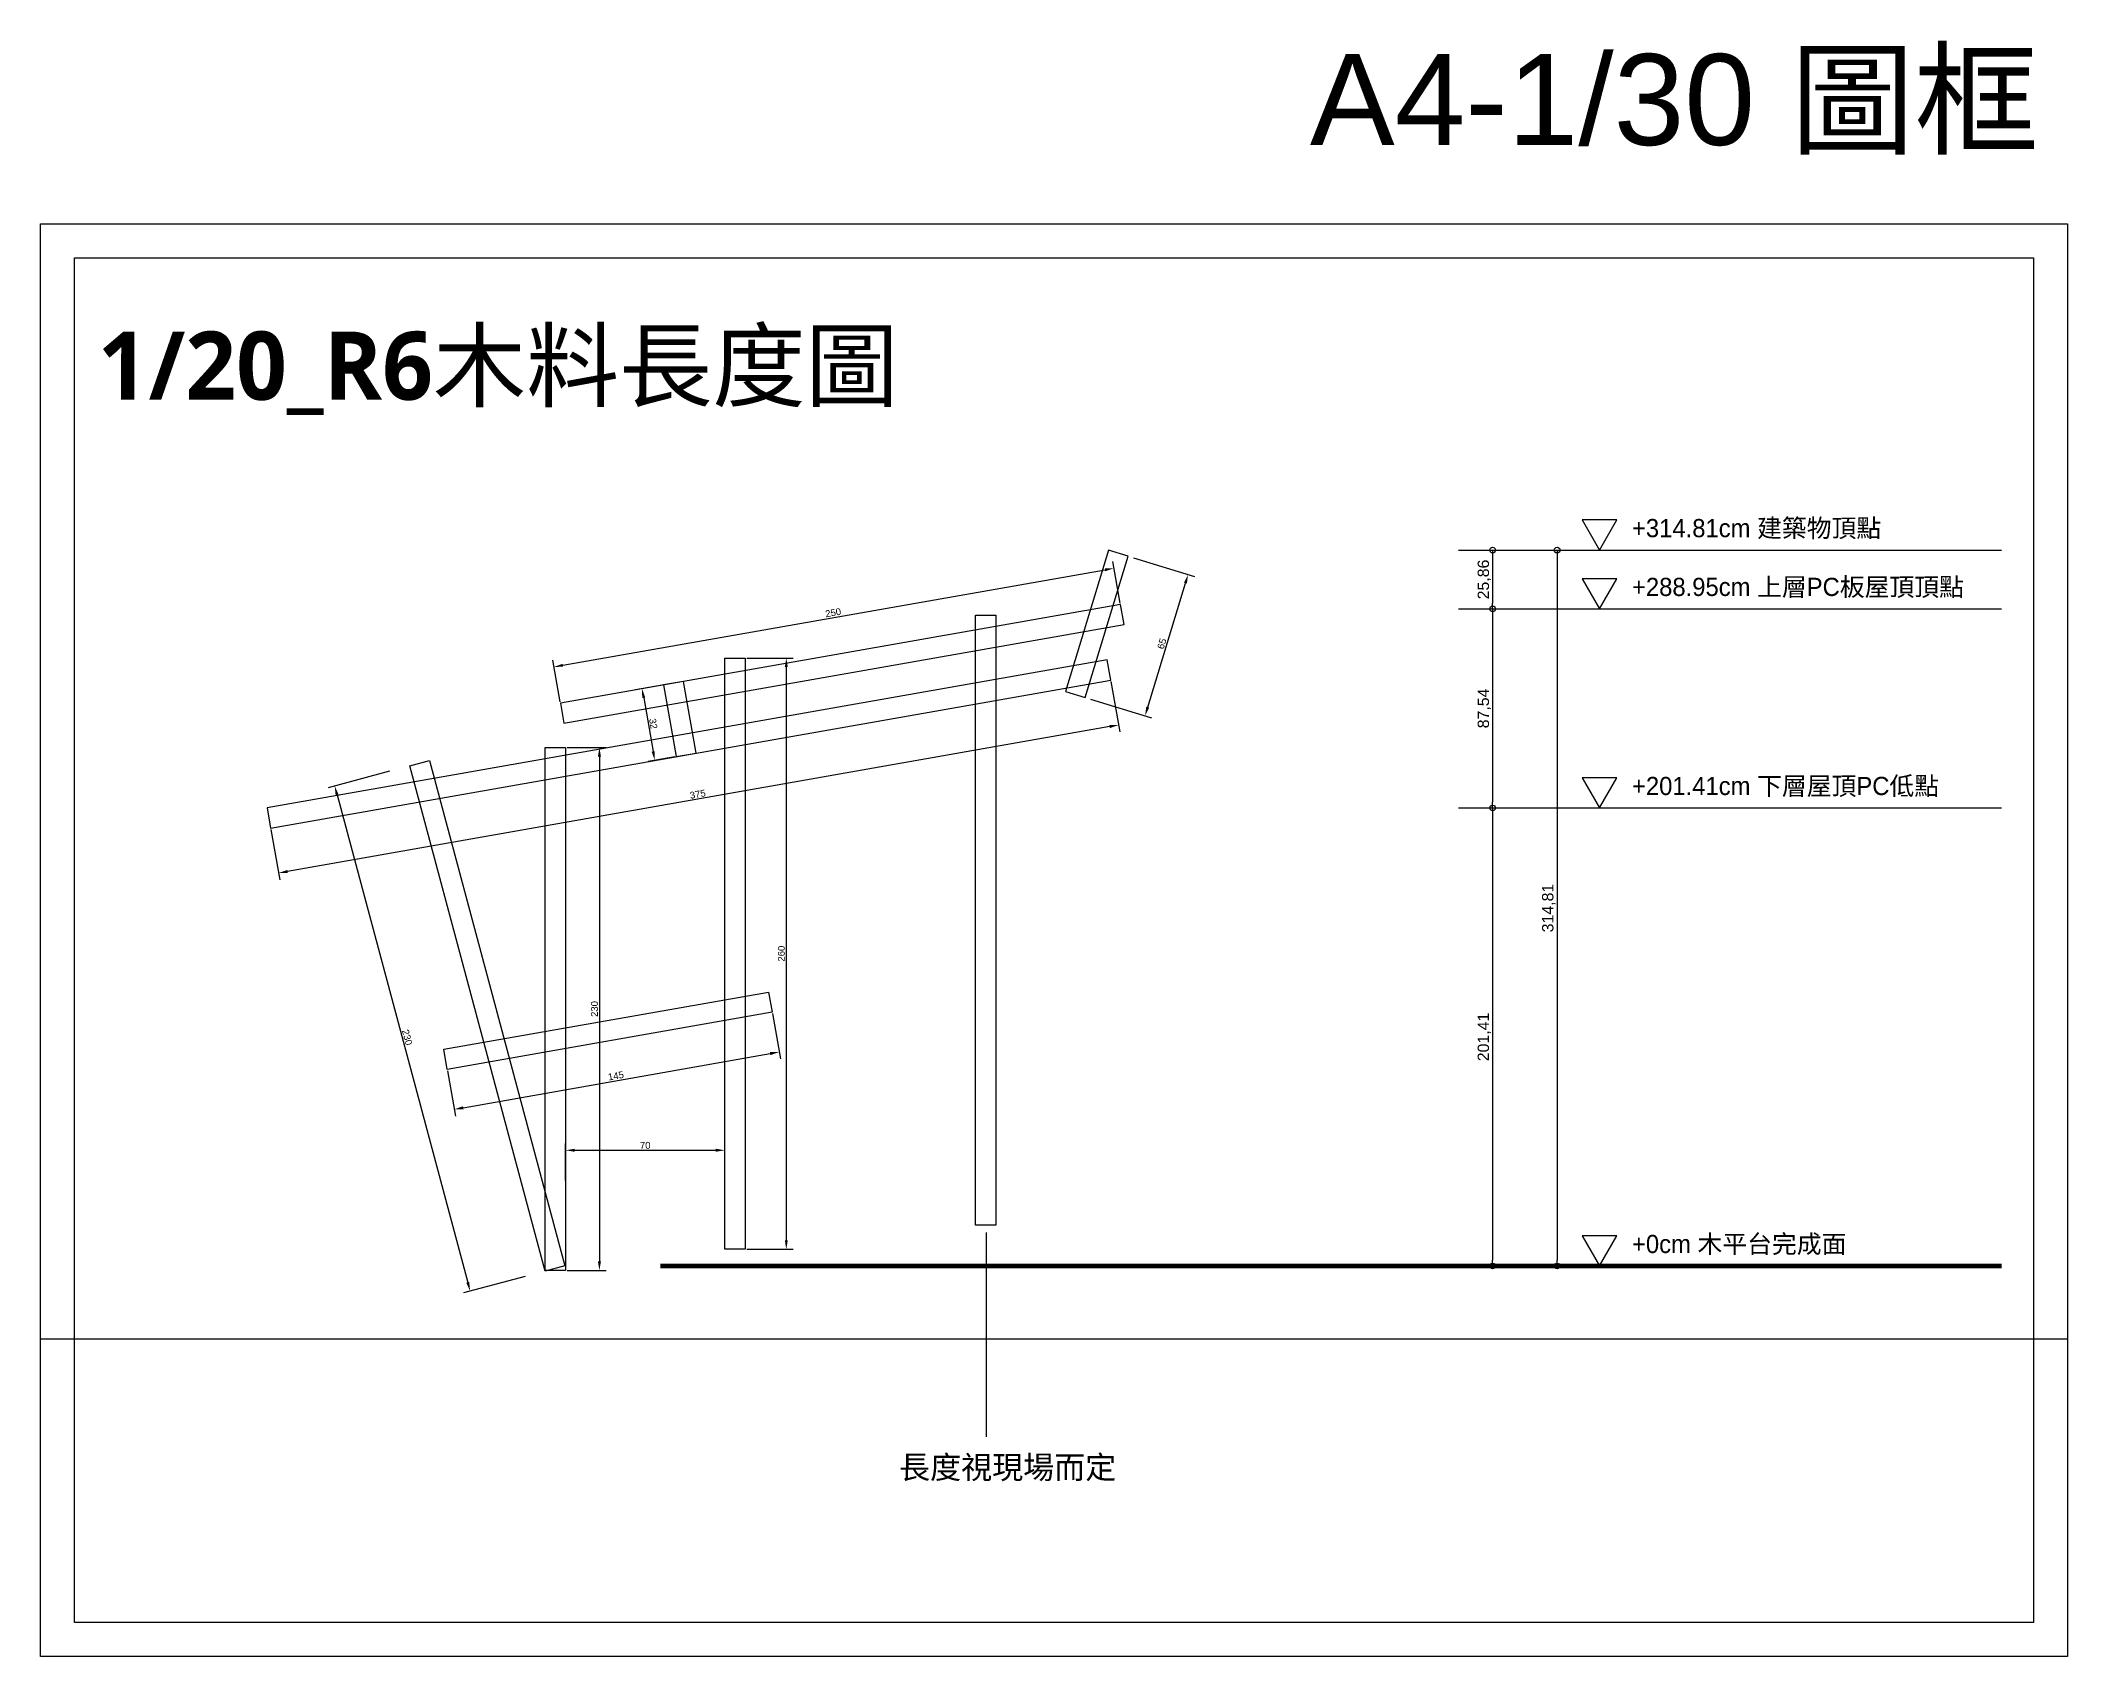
# Model space of a CAD drawing. Header units: millimetres. Extents: x -2666 to 6286, y -11880 to 4849.
# Drawn here: x 5395 to 6286, y -7678 to -6967 of the extents above; entities that cross this region are included whole.
import ezdxf

# ---------------------------------------------------------------- set-up
doc = ezdxf.new("R2010")
doc.units = ezdxf.units.MM
for name, color, linetype in [('0-rib1', 6, 'Continuous'), ('dim', 244, 'Continuous'), ('木平台完成面', 3, 'Continuous')]:
    doc.layers.add(name, color=color, linetype=linetype)
doc.layers.add('default', color=11, linetype='Continuous', plot=False)
doc.styles.get("Standard").update_dxf_attribs({"font": 'arial.ttf'})
doc.dimstyles.new('ISO-25', dxfattribs={"dimtxt": 5, "dimasz": 2.5, "dimexe": 3, "dimexo": 0.625, "dimtad": 1, "dimtxsty": 'Standard', "dimblk": 'ORIGIN', "dimcen": 2.5, "dimadec": 0, "dimazin": 0, "dimtfac": 1, "dimtmove": 1, "dimatfit": 1, "dimldrblk": 'ORIGIN', "dimfxl": 0, "dimarcsym": 0})
doc.dimstyles.new('短柱', dxfattribs={"dimtxt": 3, "dimasz": 4, "dimexe": 3, "dimexo": 0.625, "dimtad": 1, "dimtxsty": 'Standard', "dimcen": 2.5, "dimadec": 0, "dimazin": 0, "dimtfac": 1, "dimtmove": 1, "dimatfit": 1, "dimldrblk": 'ORIGIN', "dimfxl": 0, "dimarcsym": 0})

msp = doc.modelspace()

# ---------------------------------------------------------------- texts
at = {"layer": 'default', "insert": (5953.403, -6972.874), "char_height": 40, "attachment_point": 1}
msp.add_mtext_dynamic_manual_height_columns('A4-1/30 {\\fPMingLiU|b0|i0|c136|p18;圖框}', width=430.53379, gutter_width=12.5, heights=[0], dxfattribs=at)
at = {"layer": 'dim', "attachment_point": 1}
for s, width, heights, insert, char_height in [('{\\fMicrosoft JhengHei|b1|i0|c136|p34;1/20_R6木料長度圖}', 430.53379, [0], (5420.568, -7094.91), 30), ('{\\fPMingLiU|b0|i0|c136|p18;長度視現場而定}', 131.92841, [29.066], (5772.813, -7589.355), 10)]:
    msp.add_mtext_dynamic_manual_height_columns(s, width=width, gutter_width=12.5, heights=heights, dxfattribs=dict(at, insert=insert, char_height=char_height))
at = {"layer": '木平台完成面', "char_height": 8, "attachment_point": 1}
for s, insert in [('{\\fPMingLiU|b0|i0|c136|p18;+314.81cm 建築物頂點}', (6095.005, -7177.35)), ('{\\fPMingLiU|b0|i0|c136|p18;+288.95cm 上層PC板屋頂頂點}', (6095.005, -7203.209)), ('{\\fPMingLiU|b0|i0|c136|p18;+201.41cm 下層屋頂PC低點}', (6095.005, -7290.75)), ('{\\fPMingLiU|b0|i0|c136|p18;+0cm 木平台完成面}', (6095.005, -7492.157))]:
    msp.add_mtext_dynamic_manual_height_columns(s, width=202.4063, gutter_width=12.5, heights=[0], dxfattribs=dict(at, insert=insert))

# ---------------------------------------------------------------- blocks, each defined once
blk = doc.blocks.new('*D551')
at = {"layer": 'Defpoints', "color": 0}
for p in [(5696.23, -7454.96), (5626.22, -7468.83), (5696.23, -7468.83)]:
    blk.add_point(p, dxfattribs=at)
at = {"layer": 'dim', "color": 0, "lineweight": -2}
for p, q in [((5626.22, -7468.2), (5626.22, -7451.96)), ((5630.22, -7454.96), (5692.23, -7454.96)), ((5696.23, -7468.2), (5696.23, -7451.96))]:
    blk.add_line(p, q, dxfattribs=at)
at = {"layer": 'dim', "color": 0}
for points in [[(5630.22, -7454.29), (5630.22, -7455.62), (5626.22, -7454.96)], [(5692.23, -7454.29), (5692.23, -7455.62), (5696.23, -7454.96)]]:
    blk.add_solid(points, dxfattribs=at)
at = {"layer": 'dim', "color": 0, "insert": (5661.22, -7452.8), "char_height": 3, "attachment_point": 5}
blk.add_mtext('70', dxfattribs=at)
blk = doc.blocks.new('_Origin')
at = {"color": 0, "linetype": 'ByBlock', "lineweight": -2}
blk.add_line((0, 0), (-1, 0), dxfattribs=at)
blk.add_circle((0, 0), 0.5, dxfattribs=at)
blk = doc.blocks.new('*D552')
at = {"layer": 'Defpoints', "color": 0}
for p in [(6018.74, -7191.02), (6018.74, -7216.88), (6033.74, -7216.88)]:
    blk.add_point(p, dxfattribs=at)
at = {"layer": 'dim', "color": 0, "lineweight": -2}
for p, q in [((6019.37, -7191.02), (6036.74, -7191.02)), ((6033.74, -7193.52), (6033.74, -7214.38)), ((6019.37, -7216.88), (6036.74, -7216.88))]:
    blk.add_line(p, q, dxfattribs=at)
at = {"layer": 'dim', "color": 0, "lineweight": -2, "xscale": 2.5, "yscale": 2.5, "zscale": 2.5}
for p, rotation in [((6033.74, -7191.02), 90), ((6033.74, -7216.88), 270)]:
    blk.add_blockref('_Origin', p, dxfattribs=dict(at, rotation=rotation))
at = {"layer": 'dim', "color": 0, "insert": (6030.11, -7203.95), "char_height": 5, "attachment_point": 5, "rotation": 90}
blk.add_mtext('25,86', dxfattribs=at)
blk = doc.blocks.new('*D553')
at = {"layer": 'Defpoints', "color": 0}
for p in [(6018.74, -7216.88), (6018.74, -7304.42), (6033.74, -7304.42)]:
    blk.add_point(p, dxfattribs=at)
at = {"layer": 'dim', "color": 0, "lineweight": -2}
for p, q in [((6019.37, -7216.88), (6036.74, -7216.88)), ((6033.74, -7219.38), (6033.74, -7301.92)), ((6019.37, -7304.42), (6036.74, -7304.42))]:
    blk.add_line(p, q, dxfattribs=at)
at = {"layer": 'dim', "color": 0, "lineweight": -2, "xscale": 2.5, "yscale": 2.5, "zscale": 2.5}
for p, rotation in [((6033.74, -7216.88), 90), ((6033.74, -7304.42), 270)]:
    blk.add_blockref('_Origin', p, dxfattribs=dict(at, rotation=rotation))
at = {"layer": 'dim', "color": 0, "insert": (6030.11, -7260.65), "char_height": 5, "attachment_point": 5, "rotation": 90}
blk.add_mtext('87,54', dxfattribs=at)
blk = doc.blocks.new('*D554')
at = {"layer": 'Defpoints', "color": 0}
for p in [(6018.74, -7304.42), (6018.74, -7505.83), (6033.74, -7505.83)]:
    blk.add_point(p, dxfattribs=at)
at = {"layer": 'dim', "color": 0, "lineweight": -2}
for p, q in [((6019.37, -7304.42), (6036.74, -7304.42)), ((6033.74, -7306.92), (6033.74, -7503.33)), ((6019.37, -7505.83), (6036.74, -7505.83))]:
    blk.add_line(p, q, dxfattribs=at)
at = {"layer": 'dim', "color": 0, "lineweight": -2, "xscale": 2.5, "yscale": 2.5, "zscale": 2.5}
for p, rotation in [((6033.74, -7304.42), 90), ((6033.74, -7505.83), 270)]:
    blk.add_blockref('_Origin', p, dxfattribs=dict(at, rotation=rotation))
at = {"layer": 'dim', "color": 0, "insert": (6030.11, -7405.13), "char_height": 5, "attachment_point": 5, "rotation": 90}
blk.add_mtext('201,41', dxfattribs=at)
blk = doc.blocks.new('*D550')
at = {"layer": 'Defpoints', "color": 0}
for p in [(6018.74, -7191.02), (6019.37, -7505.83), (6062.06, -7505.83)]:
    blk.add_point(p, dxfattribs=at)
at = {"layer": 'dim', "color": 0, "lineweight": -2}
for p, q in [((6019.37, -7191.02), (6065.06, -7191.02)), ((6062.06, -7193.52), (6062.06, -7503.33)), ((6019.99, -7505.83), (6065.06, -7505.83))]:
    blk.add_line(p, q, dxfattribs=at)
at = {"layer": 'dim', "color": 0, "lineweight": -2, "xscale": 2.5, "yscale": 2.5, "zscale": 2.5}
for p, rotation in [((6062.06, -7191.02), 90), ((6062.06, -7505.83), 270)]:
    blk.add_blockref('_Origin', p, dxfattribs=dict(at, rotation=rotation))
at = {"layer": 'dim', "color": 0, "insert": (6058.43, -7348.43), "char_height": 5, "attachment_point": 5, "rotation": 90}
blk.add_mtext('314,81', dxfattribs=at)
blk = doc.blocks.new('*D560')
at = {"layer": 'Defpoints', "color": 0}
for p in [(5867.33, -7198.97), (5870.14, -7214.92), (5623.94, -7258.33)]:
    blk.add_point(p, dxfattribs=at)
at = {"layer": 'dim', "color": 0, "lineweight": -2}
for p, q in [((5870.03, -7214.3), (5866.81, -7196.01)), ((5625.06, -7241.69), (5863.39, -7199.66)), ((5623.83, -7257.71), (5620.6, -7239.43))]:
    blk.add_line(p, q, dxfattribs=at)
at = {"layer": 'dim', "color": 0}
for points in [[(5863.27, -7199.01), (5863.5, -7200.32), (5867.33, -7198.97)], [(5624.95, -7241.03), (5625.18, -7242.34), (5621.13, -7242.38)]]:
    blk.add_solid(points, dxfattribs=at)
at = {"layer": 'dim', "color": 0, "insert": (5743.85, -7218.55), "char_height": 3, "attachment_point": 5, "rotation": 10}
blk.add_mtext('250', dxfattribs=at)
blk = doc.blocks.new('*D561')
at = {"layer": 'Defpoints', "color": 0}
for p in [(5873.5, -7193.7), (5899.85, -7201.71), (5854.6, -7255.89)]:
    blk.add_point(p, dxfattribs=at)
at = {"layer": 'dim', "color": 0, "lineweight": -2}
for p, q in [((5875.93, -7194.44), (5902.72, -7202.58)), ((5882.12, -7260.07), (5898.69, -7205.54)), ((5857.04, -7256.63), (5883.83, -7264.77))]:
    blk.add_line(p, q, dxfattribs=at)
at = {"layer": 'dim', "color": 0}
for points in [[(5898.05, -7205.34), (5899.33, -7205.73), (5899.85, -7201.71)], [(5881.48, -7259.88), (5882.76, -7260.27), (5880.96, -7263.9)]]:
    blk.add_solid(points, dxfattribs=at)
at = {"layer": 'dim', "color": 0, "insert": (5888.34, -7232.18), "char_height": 3, "attachment_point": 5, "rotation": 73.1}
blk.add_mtext('65', dxfattribs=at)
blk = doc.blocks.new('*D562')
at = {"layer": 'Defpoints', "color": 0}
for p in [(5865.85, -7248.17), (5496.54, -7313.28), (5500.03, -7333.06)]:
    blk.add_point(p, dxfattribs=at)
at = {"layer": 'dim', "color": 0, "lineweight": -2}
for p, q in [((5865.96, -7248.78), (5869.86, -7270.9)), ((5865.4, -7268.64), (5503.97, -7332.37)), ((5496.65, -7313.9), (5500.55, -7336.02))]:
    blk.add_line(p, q, dxfattribs=at)
at = {"layer": 'dim', "color": 0}
for points in [[(5865.28, -7267.98), (5865.51, -7269.29), (5869.33, -7267.94)], [(5503.86, -7331.71), (5504.09, -7333.02), (5500.03, -7333.06)]]:
    blk.add_solid(points, dxfattribs=at)
at = {"layer": 'dim', "color": 0, "insert": (5684.31, -7298.38), "char_height": 3, "attachment_point": 5, "rotation": 10}
blk.add_mtext('375', dxfattribs=at)
blk = doc.blocks.new('*D563')
at = {"layer": 'Defpoints', "color": 0}
for p in [(5669.24, -7250.34), (5665.42, -7283.51), (5674.79, -7281.85)]:
    blk.add_point(p, dxfattribs=at)
at = {"layer": 'dim', "color": 0, "lineweight": -2}
for p, q in [((5668.62, -7250.45), (5656.9, -7252.52)), ((5660.55, -7255.93), (5664.72, -7279.57)), ((5674.18, -7281.96), (5662.46, -7284.03))]:
    blk.add_line(p, q, dxfattribs=at)
at = {"layer": 'dim', "color": 0}
for points in [[(5661.21, -7255.82), (5659.9, -7256.05), (5659.86, -7251.99)], [(5665.38, -7279.45), (5664.06, -7279.68), (5665.42, -7283.51)]]:
    blk.add_solid(points, dxfattribs=at)
at = {"layer": 'dim', "color": 0, "insert": (5664.76, -7267.38), "char_height": 3, "attachment_point": 5, "rotation": 280}
blk.add_mtext('32', dxfattribs=at)
blk = doc.blocks.new('*D564')
at = {"layer": 'Defpoints', "color": 0}
for p in [(5557.73, -7285.93), (5617.26, -7508.09), (5584.27, -7516.93)]:
    blk.add_point(p, dxfattribs=at)
at = {"layer": 'dim', "color": 0, "lineweight": -2}
for p, q in [((5548.88, -7288.3), (5521.84, -7295.54)), ((5525.77, -7298.63), (5583.23, -7513.07)), ((5608.41, -7510.46), (5581.37, -7517.71))]:
    blk.add_line(p, q, dxfattribs=at)
at = {"layer": 'dim', "color": 0}
for points in [[(5526.42, -7298.46), (5525.13, -7298.8), (5524.74, -7294.77)], [(5583.87, -7512.9), (5582.59, -7513.24), (5584.27, -7516.93)]]:
    blk.add_solid(points, dxfattribs=at)
at = {"layer": 'dim', "color": 0, "insert": (5556.59, -7405.29), "char_height": 3, "attachment_point": 5, "rotation": 285}
blk.add_mtext('230', dxfattribs=at)
blk = doc.blocks.new('*D565')
at = {"layer": 'Defpoints', "color": 0}
for p in [(5626.22, -7277.83), (5626.22, -7507.83), (5641.1, -7507.83)]:
    blk.add_point(p, dxfattribs=at)
at = {"layer": 'dim', "color": 0, "lineweight": -2}
for p, q in [((5626.85, -7277.83), (5644.1, -7277.83)), ((5641.1, -7281.83), (5641.1, -7503.83)), ((5626.85, -7507.83), (5644.1, -7507.83))]:
    blk.add_line(p, q, dxfattribs=at)
at = {"layer": 'dim', "color": 0}
for points in [[(5640.43, -7281.83), (5641.77, -7281.83), (5641.1, -7277.83)], [(5640.43, -7503.83), (5641.77, -7503.83), (5641.1, -7507.83)]]:
    blk.add_solid(points, dxfattribs=at)
at = {"layer": 'dim', "color": 0, "insert": (5638.94, -7392.83), "char_height": 3, "attachment_point": 5, "rotation": 90}
blk.add_mtext('230', dxfattribs=at)
blk = doc.blocks.new('*D566')
at = {"layer": 'Defpoints', "color": 0}
for p in [(5705.23, -7238.49), (5705.23, -7498.49), (5723.24, -7498.49)]:
    blk.add_point(p, dxfattribs=at)
at = {"layer": 'dim', "color": 0, "lineweight": -2}
for p, q in [((5705.85, -7238.49), (5726.24, -7238.49)), ((5723.24, -7242.49), (5723.24, -7494.49)), ((5705.85, -7498.49), (5726.24, -7498.49))]:
    blk.add_line(p, q, dxfattribs=at)
at = {"layer": 'dim', "color": 0}
for points in [[(5722.58, -7242.49), (5723.91, -7242.49), (5723.24, -7238.49)], [(5722.58, -7494.49), (5723.91, -7494.49), (5723.24, -7498.49)]]:
    blk.add_solid(points, dxfattribs=at)
at = {"layer": 'dim', "color": 0, "insert": (5721.09, -7368.49), "char_height": 3, "attachment_point": 5, "rotation": 90}
blk.add_mtext('260', dxfattribs=at)
blk = doc.blocks.new('*D567')
at = {"layer": 'Defpoints', "color": 0}
for p in [(5717.02, -7394.23), (5720.11, -7411.76), (5574.22, -7419.41)]:
    blk.add_point(p, dxfattribs=at)
at = {"layer": 'dim', "color": 0, "lineweight": -2}
for p, q in [((5717.13, -7394.84), (5720.63, -7414.71)), ((5581.25, -7436.24), (5716.17, -7412.45)), ((5574.33, -7420.02), (5577.84, -7439.89))]:
    blk.add_line(p, q, dxfattribs=at)
at = {"layer": 'dim', "color": 0}
for points in [[(5716.06, -7411.8), (5716.29, -7413.11), (5720.11, -7411.76)], [(5581.14, -7435.59), (5581.37, -7436.9), (5577.32, -7436.94)]]:
    blk.add_solid(points, dxfattribs=at)
at = {"layer": 'dim', "color": 0, "insert": (5648.34, -7422.22), "char_height": 3, "attachment_point": 5, "rotation": 10}
blk.add_mtext('145', dxfattribs=at)

# ---------------------------------------------------------------- dimensions: what is measured, and where the dimension line sits
at = {"layer": 'dim'}
for base, p1, p2, picture, middle in [((6033.743, -7216.88), (6018.743, -7191.021), (6018.743, -7216.88), '*D552', (6030.113, -7203.951)), ((6062.063, -7505.829), (6018.743, -7191.021), (6019.368, -7505.829), '*D550', (6058.433, -7348.425)), ((6033.743, -7304.421), (6018.743, -7216.88), (6018.743, -7304.421), '*D553', (6030.113, -7260.651)), ((6033.743, -7505.829), (6018.743, -7304.421), (6018.743, -7505.829), '*D554', (6030.113, -7405.125))]:
    dim = msp.add_linear_dim(base=base, p1=p1, p2=p2, angle=90, dimstyle='ISO-25', dxfattribs=at)
    dim.commit()
    dim.dimension.update_dxf_attribs({"geometry": picture, "text_midpoint": middle})
for p1, p2, distance, picture, middle in [((5623.937, -7258.328), (5870.139, -7214.916), 16.194, '*D560', (5743.852, -7218.551)), ((5854.6, -7255.894), (5873.496, -7193.701), -27.547, '*D561', (5888.342, -7232.178)), ((5705.225, -7238.485), (5705.225, -7498.485), 18.019, '*D566', (5721.087, -7368.485)), ((5865.848, -7248.167), (5496.545, -7313.285), 20.082, '*D562', (5684.309, -7298.377)), ((5669.238, -7250.34), (5674.795, -7281.854), -9.524, '*D563', (5664.762, -7267.377)), ((5626.222, -7277.833), (5626.222, -7507.833), 14.877, '*D565', (5638.941, -7392.833)), ((5557.727, -7285.928), (5617.256, -7508.091), -34.154, '*D564', (5556.585, -7405.291)), ((5574.224, -7419.408), (5717.022, -7394.229), -17.8, '*D567', (5648.34, -7422.225))]:
    dim = msp.add_aligned_dim(p1=p1, p2=p2, distance=distance, dimstyle='短柱', dxfattribs=at)
    dim.commit()
    dim.dimension.update_dxf_attribs({"geometry": picture, "text_midpoint": middle})
dim = msp.add_linear_dim(base=(5696.225, -7454.956), p1=(5626.222, -7468.829), p2=(5696.225, -7468.829), dimstyle='短柱', dxfattribs=at)
dim.commit()
dim.dimension.update_dxf_attribs({"geometry": '*D551', "text_midpoint": (5661.224, -7452.799)})

# ---------------------------------------------------------------- linework, layer by layer
at = {"layer": '0-rib1'}
for points in [[(5845.989, -7253.277), (5854.6, -7255.894), (5873.496, -7193.701), (5864.885, -7191.084)], [(5623.937, -7258.328), (5625.5, -7267.192), (5871.702, -7223.78), (5870.139, -7214.916)], [(5806.425, -7487.829), (5806.425, -7219.59), (5815.425, -7219.59), (5815.425, -7487.829)], [(5494.982, -7304.421), (5496.545, -7313.285), (5865.848, -7248.167), (5864.285, -7239.303)], [(5696.225, -7498.485), (5696.225, -7238.485), (5705.225, -7238.485), (5705.225, -7498.485)], [(5678.102, -7248.778), (5669.238, -7250.34), (5674.795, -7281.854), (5683.658, -7280.291)], [(5617.222, -7507.833), (5617.222, -7277.833), (5626.222, -7277.833), (5626.222, -7507.833)], [(5617.256, -7508.091), (5557.727, -7285.928), (5566.421, -7283.599), (5625.949, -7505.762)]]:
    msp.add_lwpolyline(points, close=True, dxfattribs=at)
msp.add_lwpolyline([(5574.224, -7419.408), (5572.662, -7410.545), (5715.459, -7385.366), (5717.022, -7394.229), (5574.224, -7419.408)], dxfattribs=at)
at = {"layer": 'default'}
msp.add_line((5395.423, -7537.829), (6286.423, -7537.829), dxfattribs=at)
for points in [[(6286.423, -7047.565), (6286.423, -7677.565), (5395.423, -7677.565), (5395.423, -7047.565)], [(6271.423, -7062.565), (6271.423, -7662.565), (5410.423, -7662.565), (5410.423, -7062.565)]]:
    msp.add_lwpolyline(points, close=True, dxfattribs=at)
at = {"layer": 'dim'}
msp.add_line((5811.187, -7580.978), (5811.187, -7491.109), dxfattribs=at)
for points in [[(6018.743, -7191.021), (6257.439, -7191.021)], [(6018.743, -7216.88), (6257.439, -7216.88)], [(6018.743, -7304.421), (6257.439, -7304.421)]]:
    msp.add_lwpolyline(points, dxfattribs=at)
at = {"layer": '木平台完成面'}
for points in [[(6080.719, -7191.021), (6088.36, -7177.787), (6073.078, -7177.787)], [(6080.719, -7216.88), (6088.36, -7203.646), (6073.078, -7203.646)], [(6080.719, -7304.421), (6088.36, -7291.187), (6073.078, -7291.187)], [(6080.719, -7505.829), (6088.36, -7492.594), (6073.078, -7492.594)]]:
    msp.add_lwpolyline(points, close=True, dxfattribs=at)
at = {"layer": '木平台完成面', "const_width": 2}
msp.add_lwpolyline([(6257.439, -7505.829), (5667.864, -7505.829)], dxfattribs=at)

msp.set_redraw_order([(e.dxf.handle, doc.entitydb.next_handle()) for e in msp.query("TEXT MTEXT ATTDEF DIMENSION ARC_DIMENSION")])  # texts and dimensions are drawn at this point

doc.saveas('drawing.dxf')
